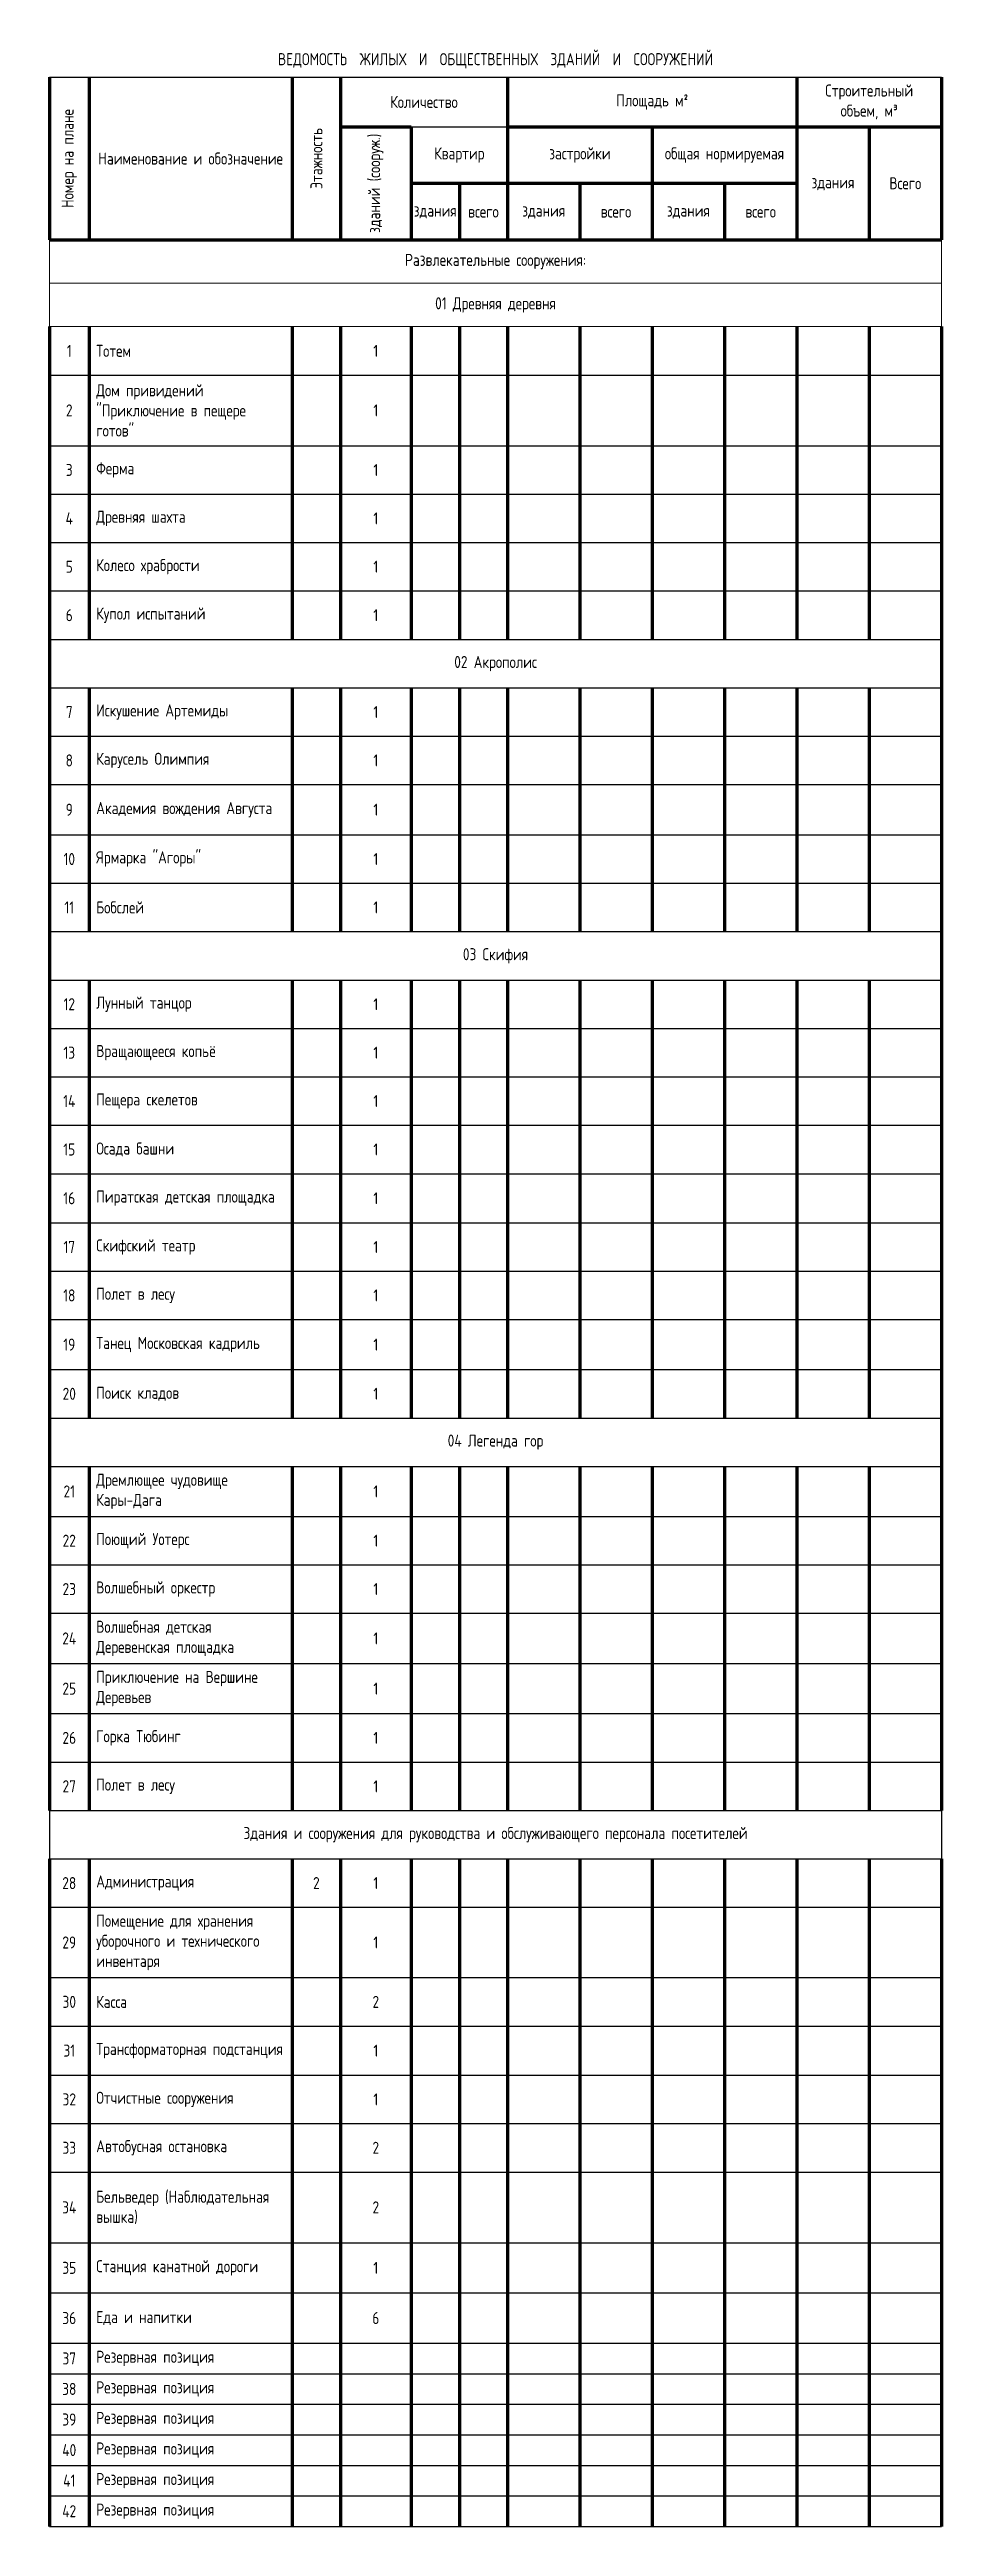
# Model space of a CAD drawing. Header units: millimetres. Extents: x 1085 to 5206446910, y 759 to 4926415281.
# Drawn here: x 5202625119 to 5202717619, y 4926158557 to 4926415281 of the extents above; entities that cross this region are included whole.
import ezdxf
from ezdxf import colors
from ezdxf.entities.mleader import LeaderData, LeaderLine
from ezdxf.math import Vec2, Vec3

# ---------------------------------------------------------------- set-up
doc = ezdxf.new("R2010")
doc.units = ezdxf.units.MM
doc.layers.add('Выноски', color=7, linetype='Continuous')
doc.layers.add('ГП Таблица экспликации', color=7, linetype='Continuous')
doc.styles.add('GOST 2.304', font='GOST_0.TTF')
doc.styles.get("Standard").update_dxf_attribs({"font": 'GOST_0.TTF'})

# ---------------------------------------------------------------- blocks, each defined once
blk = doc.blocks.new('*T12')
at = {"layer": 'ГП Таблица экспликации', "color": 0, "lineweight": -2, "transparency": 16777216}
blk.add_line((0, -3395), (92500, -3395), dxfattribs=at)
at = {"layer": 'ГП Таблица экспликации', "color": 0, "linetype": 'ByBlock', "lineweight": 70, "transparency": 16777216}
for p, q in [((0, -3395), (0, -20248)), ((4096, -3395), (4096, -20248)), ((25173, -3395), (25173, -20248)), ((30173, -3395), (30173, -20248)), ((47500, -3395), (47500, -20248)), ((77500, -3395), (77500, -20248)), ((92500, -3395), (92500, -20248)), ((37500, -8526), (37500, -20248)), ((47500, -8526), (92500, -8526)), ((62500, -8526), (62500, -20248)), ((85000, -8526), (85000, -20248)), ((37500, -14387), (77500, -14387)), ((42500, -14387), (42500, -20248)), ((55000, -14387), (55000, -20248)), ((70000, -14387), (70000, -20248)), ((0, -29248), (0, -183040)), ((4096, -29248), (4096, -61663)), ((25173, -29248), (25173, -61663)), ((30173, -29248), (30173, -61663)), ((37500, -29248), (37500, -61663)), ((42500, -29248), (42500, -61663)), ((47500, -29248), (47500, -61663)), ((55000, -29248), (55000, -61663)), ((62500, -29248), (62500, -61663)), ((70000, -29248), (70000, -61663)), ((77500, -29248), (77500, -61663)), ((85000, -29248), (85000, -61663)), ((92500, -29248), (92500, -183040)), ((4096, -66681), (4096, -91952)), ((25173, -66681), (25173, -91952)), ((30173, -66681), (30173, -91952)), ((37500, -66681), (37500, -91952)), ((42500, -66681), (42500, -91952)), ((47500, -66681), (47500, -91952)), ((55000, -66681), (55000, -91952)), ((62500, -66681), (62500, -91952)), ((70000, -66681), (70000, -91952)), ((77500, -66681), (77500, -91952)), ((85000, -66681), (85000, -91952)), ((4096, -96969), (4096, -142363)), ((25173, -96969), (25173, -142363)), ((30173, -96969), (30173, -142363)), ((37500, -96969), (37500, -142363)), ((42500, -96969), (42500, -142363)), ((47500, -96969), (47500, -142363)), ((55000, -96969), (55000, -142363)), ((62500, -96969), (62500, -142363)), ((70000, -96969), (70000, -142363)), ((77500, -96969), (77500, -142363)), ((85000, -96969), (85000, -142363)), ((4096, -147380), (4096, -183040)), ((25173, -147380), (25173, -183040)), ((30173, -147380), (30173, -183040)), ((37500, -147380), (37500, -183040)), ((42500, -147380), (42500, -183040)), ((47500, -147380), (47500, -183040)), ((55000, -147380), (55000, -183040)), ((62500, -147380), (62500, -183040)), ((70000, -147380), (70000, -183040)), ((77500, -147380), (77500, -183040)), ((85000, -147380), (85000, -183040)), ((0, -188058), (0, -257250)), ((4096, -188058), (4096, -257250)), ((25173, -188058), (25173, -257250)), ((30173, -188058), (30173, -257250)), ((37500, -188058), (37500, -257250)), ((42500, -188058), (42500, -257250)), ((47500, -188058), (47500, -257250)), ((55000, -188058), (55000, -257250)), ((62500, -188058), (62500, -257250)), ((70000, -188058), (70000, -257250)), ((77500, -188058), (77500, -257250)), ((85000, -188058), (85000, -257250)), ((92500, -188058), (92500, -257250))]:
    blk.add_line(p, q, dxfattribs=at)
at = {"layer": 'ГП Таблица экспликации', "color": 0, "lineweight": 70, "transparency": 16777216}
for p, q in [((30173, -8526), (37500, -8526)), ((0, -20248), (92500, -20248))]:
    blk.add_line(p, q, dxfattribs=at)
at = {"layer": 'ГП Таблица экспликации', "color": 0, "linetype": 'ByBlock', "lineweight": -2, "transparency": 16777216}
for p, q in [((37500, -8526), (47500, -8526)), ((0, -34266), (92500, -34266)), ((0, -41593), (92500, -41593)), ((0, -46610), (92500, -46610)), ((0, -51628), (92500, -51628)), ((0, -56646), (92500, -56646)), ((0, -61663), (92500, -61663)), ((0, -66681), (92500, -66681)), ((0, -71698), (92500, -71698)), ((0, -76716), (92500, -76716)), ((0, -81917), (92500, -81917)), ((0, -86934), (92500, -86934)), ((0, -91952), (92500, -91952)), ((0, -96969), (92500, -96969)), ((0, -101987), (92500, -101987)), ((0, -107005), (92500, -107005)), ((0, -112022), (92500, -112022)), ((0, -117040), (92500, -117040)), ((0, -122130), (92500, -122130)), ((0, -127147), (92500, -127147)), ((0, -132165), (92500, -132165)), ((0, -137345), (92500, -137345)), ((0, -142363), (92500, -142363)), ((0, -147380), (92500, -147380)), ((0, -152570), (92500, -152570)), ((0, -157588), (92500, -157588)), ((0, -162605), (92500, -162605)), ((0, -167815), (92500, -167815)), ((0, -173005), (92500, -173005)), ((0, -178023), (92500, -178023)), ((0, -183040), (92500, -183040)), ((0, -183040), (0, -188058)), ((92500, -183040), (92500, -188058)), ((0, -188058), (92500, -188058)), ((0, -193075), (92500, -193075)), ((0, -200369), (92500, -200369)), ((0, -205386), (92500, -205386)), ((0, -210476), (92500, -210476)), ((0, -215494), (92500, -215494)), ((0, -220512), (92500, -220512)), ((0, -227847), (92500, -227847)), ((0, -233049), (92500, -233049)), ((0, -238250), (92500, -238250)), ((0, -241417), (92500, -241417)), ((0, -244584), (92500, -244584)), ((0, -247750), (92500, -247750)), ((0, -250917), (92500, -250917)), ((0, -254084), (92500, -254084)), ((0, -257250), (92500, -257250))]:
    blk.add_line(p, q, dxfattribs=at)
at = {"layer": 'ГП Таблица экспликации', "color": 0, "lineweight": 5, "transparency": 16777216}
for p, q in [((0, -20248), (0, -29248)), ((92500, -20248), (92500, -29248)), ((0, -24748), (92500, -24748)), ((0, -29248), (92500, -29248))]:
    blk.add_line(p, q, dxfattribs=at)
at = {"layer": 'ГП Таблица экспликации', "color": 0, "transparency": 16777216, "char_height": 1250}
for s, insert, width, attachment_point in [('ВЕДОМОСТЬ  ЖИЛЫХ  И  ОБЩЕСТВЕННЫХ  ЗДАНИЙ  И  СООРУЖЕНИЙ', (46250, -1697), 91000, 5), ('Строительный объем, м³', (85000, -5960), 13500, 5), ('Количество', (38837, -5960), 15826.8, 5), ('Площадь м²', (62500, -5960), 28500, 5), ('Наименование и обозначение', (14635, -11822), 19577.2, 5), ('Квартир ', (42500, -11457), 8500, 5), ('застройки', (55000, -11457), 13500, 5), ('общая нормируемая', (70000, -11457), 13500, 5), ('здания', (81250, -14387), 6000, 5), ('Всего', (88750, -14387), 6000, 5), ('здания', (40000, -17318), 3500, 5), ('всего', (45000, -17318), 3500, 5), ('здания', (51250, -17318), 6000, 5), ('всего', (58750, -17318), 6000, 5), ('здания', (66250, -17318), 6000, 5), ('всего', (73750, -17318), 6000, 5), ('Развлекательные сооружения:  ', (46250, -22498), 91000, 5), ('01 Древняя деревня', (46250, -26998), 91000, 5), ('1', (2048, -31757), 2596, 5), ('Тотем', (4846, -31757), 19577.2, 4), ('1', (33837, -31757), 5826.8, 5), ('Дом привидений "Приключение в пещере готов"', (4846, -37929), 19577.2, 4), ('2', (2048, -37929), 2596, 5), ('1', (33837, -37929), 5826.8, 5), ('3', (2048, -44102), 2596, 5), ('Ферма', (4846, -44102), 19577.2, 4), ('1', (33837, -44102), 5826.8, 5), ('4', (2048, -49119), 2596, 5), ('Древняя шахта', (4846, -49119), 19577.2, 4), ('1', (33837, -49119), 5826.8, 5), ('5', (2048, -54137), 2596, 5), ('Колесо храбрости', (4846, -54137), 19577.2, 4), ('1', (33837, -54137), 5826.8, 5), ('6', (2048, -59154), 2596, 5), ('Купол испытаний', (4846, -59154), 19577.2, 4), ('1', (33837, -59154), 5826.8, 5), ('02 Акрополис', (46250, -64172), 91000, 5), ('7', (2048, -69190), 2596, 5), ('Искушение Артемиды', (4846, -69190), 19577.2, 4), ('1', (33837, -69190), 5826.8, 5), ('8', (2048, -74207), 2596, 5), ('Карусель Олимпия', (4846, -74207), 19577.2, 4), ('1', (33837, -74207), 5826.8, 5), ('9', (2048, -79316), 2596, 5), ('Академия вождения Августа', (4846, -79316), 19577.2, 4), ('1', (33837, -79316), 5826.8, 5), ('10', (2048, -84426), 2596, 5), ('Ярмарка "Агоры"', (4846, -84426), 19577.2, 4), ('1', (33837, -84426), 5826.8, 5), ('11', (2048, -89443), 2596, 5), ('Бобслей', (4846, -89443), 19577.2, 4), ('1', (33837, -89443), 5826.8, 5), ('03 Скифия', (46250, -94461), 91000, 5), ('12', (2048, -99478), 2596, 5), ('Лунный танцор', (4846, -99478), 19577.2, 4), ('1', (33837, -99478), 5826.8, 5), ('13', (2048, -104496), 2596, 5), ('Вращающееся копьё', (4846, -104496), 19577.2, 4), ('1', (33837, -104496), 5826.8, 5), ('14', (2048, -109513), 2596, 5), ('Пещера скелетов', (4846, -109513), 19577.2, 4), ('1', (33837, -109513), 5826.8, 5), ('15', (2048, -114531), 2596, 5), ('Осада башни', (4846, -114531), 19577.2, 4), ('1', (33837, -114531), 5826.8, 5), ('16', (2048, -119585), 2596, 5), ('Пиратская детская площадка', (4846, -119585), 19577.2, 4), ('1', (33837, -119585), 5826.8, 5), ('17', (2048, -124639), 2596, 5), ('Скифский театр', (4846, -124639), 19577.2, 4), ('1', (33837, -124639), 5826.8, 5), ('18', (2048, -129656), 2596, 5), ('Полет в лесу', (4846, -129656), 19577.2, 4), ('1', (33837, -129656), 5826.8, 5), ('19', (2048, -134755), 2596, 5), ('Танец Московская кадриль', (4846, -134755), 19577.2, 4), ('1', (33837, -134755), 5826.8, 5), ('20', (2048, -139854), 2596, 5), ('Поиск кладов', (4846, -139854), 19577.2, 4), ('1', (33837, -139854), 5826.8, 5), ('04 Легенда гор', (46250, -144872), 91000, 5), ('Дремлющее чудовище Кары-Дага ', (4846, -149975), 19577.2, 4), ('21', (2048, -149975), 2596, 5), ('1', (33837, -149975), 5826.8, 5), ('22', (2048, -155079), 2596, 5), ('Поющий Уотерс', (4846, -155079), 19577.2, 4), ('1', (33837, -155079), 5826.8, 5), ('23', (2048, -160096), 2596, 5), ('Волшебный оркестр', (4846, -160096), 19577.2, 4), ('1', (33837, -160096), 5826.8, 5), ('Волшебная детская Деревенская площадка', (4846, -165210), 19577.2, 4), ('24', (2048, -165210), 2596, 5), ('1', (33837, -165210), 5826.8, 5), ('Приключение на Вершине Деревьев', (4846, -170410), 19577.2, 4), ('25', (2048, -170410), 2596, 5), ('1', (33837, -170410), 5826.8, 5), ('26', (2048, -175514), 2596, 5), ('Горка Тюбинг', (4846, -175514), 19577.2, 4), ('1', (33837, -175514), 5826.8, 5), ('27', (2048, -180531), 2596, 5), ('Полет в лесу', (4846, -180531), 19577.2, 4), ('1', (33837, -180531), 5826.8, 5), ('Здания и сооружения для руководства и обслуживающего персонала посетителей', (46250, -185549), 91000, 5), ('28', (2048, -190566), 2596, 5), ('Администрация', (4846, -190566), 19577.2, 4), ('2', (27673, -190566), 3500, 5), ('1', (33837, -190566), 5826.8, 5), ('Помещение для хранения уборочного и технического инвентаря', (4846, -196722), 19577.2, 4), ('29', (2048, -196722), 2596, 5), ('1', (33837, -196722), 5826.8, 5), ('30', (2048, -202878), 2596, 5), ('Касса', (4846, -202878), 19577.2, 4), ('2', (33837, -202878), 5826.8, 5), ('31', (2048, -207931), 2596, 5), ('Трансформаторная подстанция', (4846, -207931), 19577.2, 4), ('1', (33837, -207931), 5826.8, 5), ('32', (2048, -212985), 2596, 5), ('Отчистные сооружения', (4846, -212985), 19577.2, 4), ('1', (33837, -212985), 5826.8, 5), ('33', (2048, -218003), 2596, 5), ('Автобусная остановка', (4846, -218003), 19577.2, 4), ('2', (33837, -218003), 5826.8, 5), ('Бельведер (Наблюдательная вышка)', (4846, -224179), 19577.2, 4), ('34', (2048, -224179), 2596, 5), ('2', (33837, -224179), 5826.8, 5), ('35', (2048, -230448), 2596, 5), ('Станция канатной дороги', (4846, -230448), 19577.2, 4), ('1', (33837, -230448), 5826.8, 5), ('36', (2048, -235649), 2596, 5), ('Еда и напитки', (4846, -235649), 19577.2, 4), ('6', (33837, -235649), 5826.8, 5), ('37', (2048, -239834), 2596, 5), ('Резервная позиция', (4846, -239834), 19577.2, 4), ('38', (2048, -243000), 2596, 5), ('Резервная позиция', (4846, -243000), 19577.2, 4), ('39', (2048, -246167), 2596, 5), ('Резервная позиция', (4846, -246167), 19577.2, 4), ('40', (2048, -249334), 2596, 5), ('Резервная позиция', (4846, -249334), 19577.2, 4), ('41', (2048, -252500), 2596, 5), ('Резервная позиция', (4846, -252500), 19577.2, 4), ('42', (2048, -255667), 2596, 5), ('Резервная позиция', (4846, -255667), 19577.2, 4)]:
    blk.add_mtext(s, dxfattribs=dict(at, insert=insert, width=width, attachment_point=attachment_point))
at = {"layer": 'ГП Таблица экспликации', "color": 0, "transparency": 16777216, "char_height": 1250, "attachment_point": 5, "rotation": 90}
for s, insert, width in [('Номер на плане', (2048, -11822), 15353.86), ('Этажность', (27673, -11822), 15353.86), ('зданий (сооруж.)', (33837, -14387), 10222.1)]:
    blk.add_mtext(s, dxfattribs=dict(at, insert=insert, width=width))
blk = doc.blocks.new('_None')

msp = doc.modelspace()

# ---------------------------------------------------------------- block references
msp.add_blockref('*T12', (5202625119.006348, 4926415807.000397))

# ---------------------------------------------------------------- leaders
at = {"layer": 'Выноски', "color": 0, "lineweight": -2}
ml = msp.add_multileader_mtext('Standard', dxfattribs=at)
ml.set_content('{\\C0;PE-100 SDR-11\\P%%C20, L=13.00}', color=5, style='GOST 2.304')
ml.set_leader_properties(lineweight=-3)
ml.set_arrow_properties(name='NONE')
ml.build(insert=Vec2(0, 0))
ml.multileader.update_dxf_attribs({"text_left_attachment_type": 6, "text_right_attachment_type": 6, "dogleg_length": 1, "arrow_head_size": 1250, "scale": 500})
ctx = ml.context
ctx.base_point, ctx.scale, ctx.char_height, ctx.arrow_head_size, ctx.landing_gap_size, ctx.plane_origin = Vec3(5202497745.831839, 4926259966.784334, 76901), 500, 1250, 1250, 900, Vec3(5202506874.334595, 4926234896.433481, 76901)
ctx.left_attachment, ctx.right_attachment, ctx.text_align_type = 6, 6, 1
notes = []
notes.append((ctx, [(0, (1, 1, 0), (5202497645.984073, 4926259966.784334, 76901), (1, 0), 99.847766, [(1, [(5202492296.676677, 4926249026.82474, 76901)], 0, [])])]))
ctx.mtext.insert, ctx.mtext.width, ctx.mtext.alignment, ctx.mtext.flow_direction = Vec3(5202503110.117553, 4926261466.784334, 76901), 13801.5188085, 2, 5
ml = msp.add_multileader_mtext('Standard', dxfattribs=at)
ml.set_content('{\\C0;%%C50 на полив }', color=5, style='GOST 2.304')
ml.set_leader_properties(lineweight=-3)
ml.set_arrow_properties(name='NONE')
ml.build(insert=Vec2(0, 0))
ml.multileader.update_dxf_attribs({"text_left_attachment_type": 6, "text_right_attachment_type": 6, "dogleg_length": 1, "arrow_head_size": 1250, "scale": 500})
ctx = ml.context
ctx.base_point, ctx.scale, ctx.char_height, ctx.arrow_head_size, ctx.landing_gap_size, ctx.plane_origin = Vec3(5202502467.795127, 4926253257.75806, 75500), 500, 1250, 1250, 900, Vec3(5202499685.594831, 4926231414.375517, 75500)
ctx.left_attachment, ctx.right_attachment, ctx.text_align_type = 6, 6, 1
notes.append((ctx, [(0, (1, 1, 0), (5202502367.947361, 4926253257.75806, 75500), (1, 0), 99.847766, [(1, [(5202500292.176677, 4926250958.334451, 75500)], 0, [])])]))
ctx.mtext.insert, ctx.mtext.width, ctx.mtext.alignment, ctx.mtext.flow_direction = Vec3(5202507486.545127, 4926254757.75806, 75500), 12049.72032438, 2, 5
ml = msp.add_multileader_mtext('Standard', dxfattribs=at)
ml.set_content('{\\C0;ВК-2 %%C1500}', color=5, style='GOST 2.304')
ml.set_leader_properties(lineweight=-3)
ml.set_arrow_properties(name='NONE')
ml.build(insert=Vec2(0, 0))
ml.multileader.update_dxf_attribs({"text_left_attachment_type": 6, "text_right_attachment_type": 6, "dogleg_length": 1, "arrow_head_size": 1250, "scale": 500})
ctx = ml.context
ctx.base_point, ctx.scale, ctx.char_height, ctx.arrow_head_size, ctx.landing_gap_size, ctx.plane_origin = Vec3(5202502467.795127, 4926250412.931734, 75500), 500, 1250, 1250, 900, Vec3(5202499685.594831, 4926228569.549191, 75500)
ctx.left_attachment, ctx.right_attachment, ctx.text_align_type = 6, 6, 1
notes.append((ctx, [(0, (1, 1, 0), (5202502367.947361, 4926250412.931734, 75500), (1, 0), 99.847766, [(1, [(5202500476.533503, 4926249573.695511, 75500)], 0, [])])]))
ctx.mtext.insert, ctx.mtext.width, ctx.mtext.alignment, ctx.mtext.flow_direction = Vec3(5202506947.705841, 4926251912.931734, 75500), 12049.72032438, 2, 5
ml = msp.add_multileader_mtext('Standard', dxfattribs=at)
ml.set_content('{\\C0;PE-100 SDR-11\\P%%C15, L=7.43}', color=5, style='GOST 2.304')
ml.set_leader_properties(lineweight=-3)
ml.set_arrow_properties(name='NONE')
ml.build(insert=Vec2(0, 0))
ml.multileader.update_dxf_attribs({"text_left_attachment_type": 6, "text_right_attachment_type": 6, "dogleg_length": 1, "arrow_head_size": 1250, "scale": 500})
ctx = ml.context
ctx.base_point, ctx.scale, ctx.char_height, ctx.arrow_head_size, ctx.landing_gap_size, ctx.plane_origin = Vec3(5202501899.008162, 4926246494.307973, 75950.5), 500, 1250, 1250, 900, Vec3(5202514869.834595, 4926231921.781995, 75950.5)
ctx.left_attachment, ctx.right_attachment, ctx.text_align_type = 6, 6, 1
notes.append((ctx, [(0, (1, 1, 0), (5202501799.160397, 4926246494.307973, 75950.5), (1, 0), 99.847766, [(1, [(5202500292.176677, 4926246052.173254, 75950.5)], 0, [])])]))
ctx.mtext.insert, ctx.mtext.width, ctx.mtext.alignment, ctx.mtext.flow_direction = Vec3(5202507263.293877, 4926247994.307973, 75950.5), 13801.5188085, 2, 5
ml = msp.add_multileader_mtext('Standard', dxfattribs=at)
ml.set_content('{\\C0;Ввод В1 %%C15\\Pв кафе}', color=5, style='GOST 2.304')
ml.set_leader_properties(lineweight=-3)
ml.set_arrow_properties(name='NONE')
ml.build(insert=Vec2(0, 0))
ml.multileader.update_dxf_attribs({"text_left_attachment_type": 6, "text_right_attachment_type": 6, "dogleg_length": 1, "arrow_head_size": 1250, "scale": 500})
ctx = ml.context
ctx.base_point, ctx.scale, ctx.char_height, ctx.arrow_head_size, ctx.landing_gap_size, ctx.plane_origin = Vec3(5202510555.880959, 4926241043.402743, 72450.5), 500, 1250, 1250, 900, Vec3(5202499420.00638, 4926224924.756683, 72450.5)
ctx.left_attachment, ctx.right_attachment, ctx.text_align_type = 6, 6, 1
notes.append((ctx, [(0, (1, 1, 0), (5202510456.033193, 4926241043.402743, 72450.5), (1, 0), 99.847766, [(1, [(5202500292.176677, 4926243009.32474, 72450.5)], 0, [])])]))
ctx.mtext.insert, ctx.mtext.width, ctx.mtext.alignment, ctx.mtext.flow_direction = Vec3(5202515161.238101, 4926242649.652743, 72450.5), 13801.5188085, 2, 5
ml = msp.add_multileader_mtext('Standard', dxfattribs=at)
ml.set_content('{\\C0;Пож. резервуары\\P2 х 120 м.куб.}', color=5, style='GOST 2.304')
ml.set_leader_properties(lineweight=-3)
ml.set_arrow_properties(name='NONE')
ml.build(insert=Vec2(0, 0))
ml.multileader.update_dxf_attribs({"text_left_attachment_type": 6, "text_right_attachment_type": 6, "dogleg_length": 1, "arrow_head_size": 1250, "scale": 500})
ctx = ml.context
ctx.base_point, ctx.scale, ctx.char_height, ctx.arrow_head_size, ctx.landing_gap_size, ctx.plane_origin = Vec3(5202525632.727793, 4926222182.799261, 72450.5), 500, 1250, 1250, 900, Vec3(5202517427.210357, 4926206064.153201, 72450.5)
ctx.left_attachment, ctx.right_attachment, ctx.text_align_type = 6, 6, 1
notes.append((ctx, [(1, (1, 1, 0), (5202537711.146987, 4926222182.799261, 72450.5), (-1, 0), 99.847766, [(1, [(5202539142.332553, 4926230531.798898, 72450.5)], 0, [])])]))
ctx.mtext.insert, ctx.mtext.width, ctx.mtext.alignment, ctx.mtext.flow_direction = Vec3(5202531622.013507, 4926223789.049261, 72450.5), 13801.5188085, 2, 5
ml = msp.add_multileader_mtext('Standard', dxfattribs=at)
ml.set_content('{\\C0;Пож. резервуары\\P2 х 120 м.куб.\\Pобваловка h=1.3 м}', color=5, style='GOST 2.304')
ml.set_leader_properties(lineweight=-3)
ml.set_arrow_properties(name='NONE')
ml.build(insert=Vec2(0, 0))
ml.multileader.update_dxf_attribs({"text_left_attachment_type": 6, "text_right_attachment_type": 6, "dogleg_length": 1, "arrow_head_size": 1250, "scale": 500})
ctx = ml.context
ctx.base_point, ctx.scale, ctx.char_height, ctx.arrow_head_size, ctx.landing_gap_size, ctx.plane_origin = Vec3(5202990161.860375, 4926225378.956623, 72450.5), 500, 1250, 1250, 900, Vec3(5202983586.43252, 4926206064.153201, 72450.5)
ctx.left_attachment, ctx.right_attachment, ctx.text_align_type = 6, 6, 1
notes.append((ctx, [(1, (1, 1, 0), (5203002999.208141, 4926225378.956623, 72450.5), (-1, 0), 99.847766, [(1, [(5203005301.554716, 4926230531.798898, 72450.5)], 0, [])])]))
ctx.mtext.insert, ctx.mtext.width, ctx.mtext.alignment, ctx.mtext.flow_direction = Vec3(5202996530.610375, 4926226878.956623, 72450.5), 13801.5188085, 2, 5
for ctx, leaders in notes:
    for number, flags, end, landing, length, lines in leaders:
        leader = LeaderData()
        leader.index, (leader.has_last_leader_line, leader.has_dogleg_vector, leader.attachment_direction) = number, flags
        leader.last_leader_point, leader.dogleg_vector, leader.dogleg_length = Vec3(end), Vec3(landing), length
        for number, points, colour, breaks in lines:
            line = LeaderLine()
            line.index, line.vertices, line.color, line.breaks = number, Vec3.list(points), colors.encode_raw_color(colour), breaks
            leader.lines.append(line)
        ctx.leaders.append(leader)

doc.saveas('drawing.dxf')
